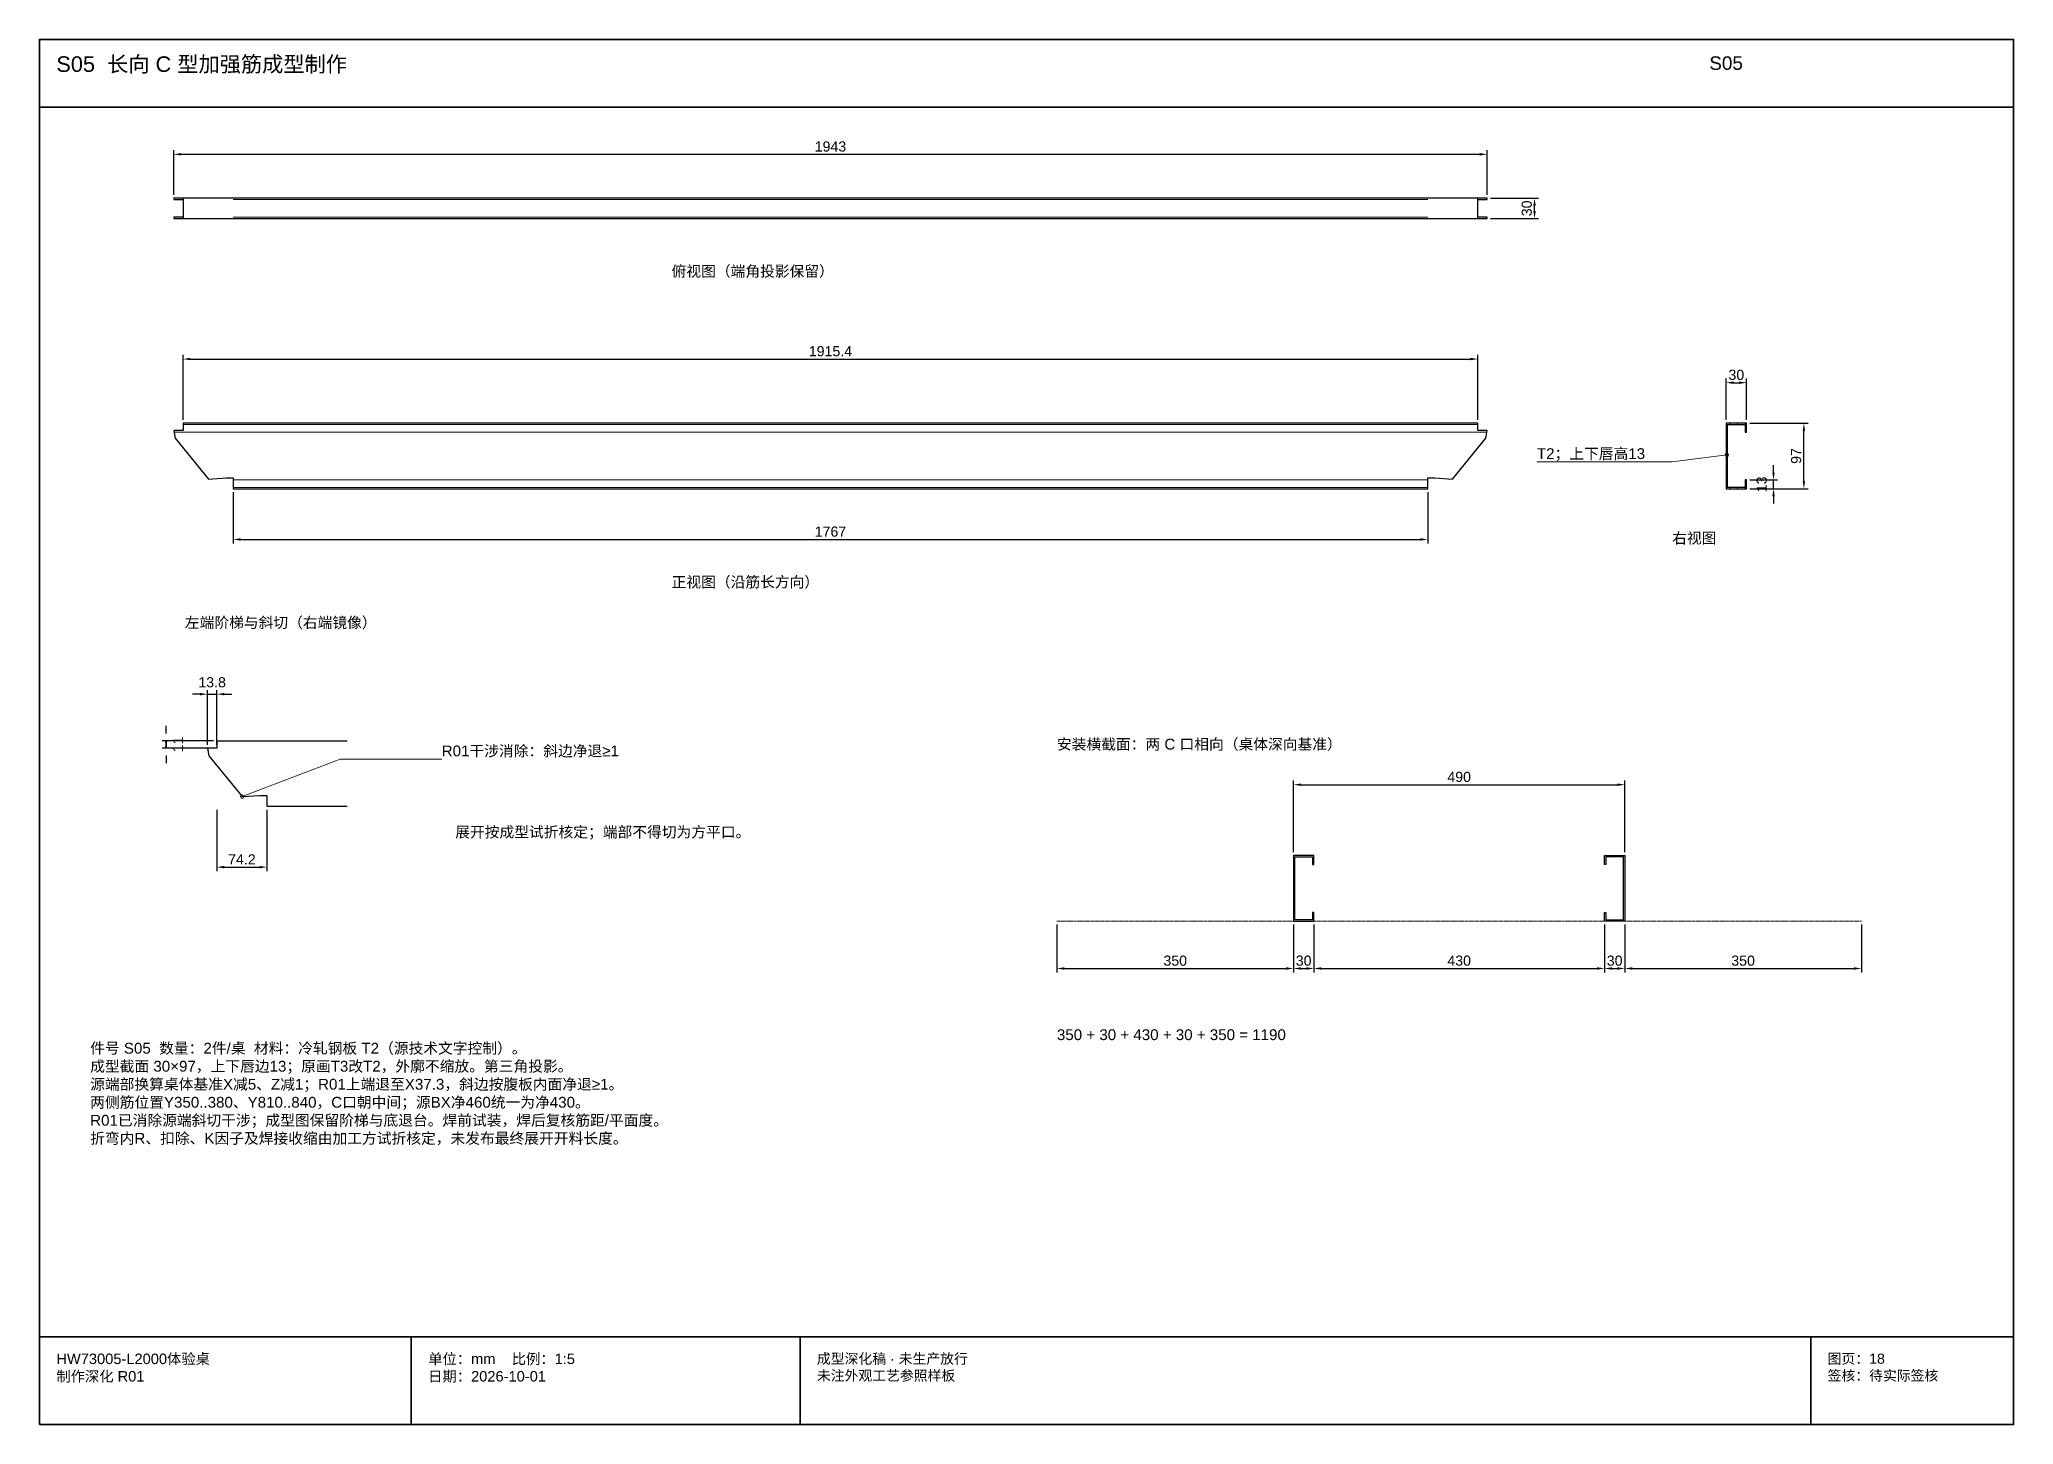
# Model space of a CAD drawing. Header units: millimetres. Extents: x 50 to 288830, y 0 to 4150.
# Drawn here: x 204025 to 206945, y 25 to 2075 of the extents above; entities that cross this region are included whole.
import ezdxf

# ---------------------------------------------------------------- set-up
doc = ezdxf.new("R2010")
doc.units = ezdxf.units.MM
doc.linetypes.add('CENTER', pattern=[5.08, 3.175, -0.635, 0.635, -0.635])
doc.linetypes.add('DASHED', pattern=[1.524, 1.27, -0.254])
for name, color, linetype, lineweight in [('CENTER', 8, 'CENTER', 13), ('DIM', 7, 'Continuous', 13), ('FRAME', 7, 'Continuous', 35), ('HATCH', 8, 'Continuous', 9), ('HIDDEN', 8, 'DASHED', 13), ('NOTE', 7, 'Continuous', 18), ('OUTLINE', 7, 'Continuous', 25)]:
    doc.layers.add(name, color=color, linetype=linetype, lineweight=lineweight)
doc.styles.add('CN', font='Arial Unicode.ttf')
doc.dimstyles.new('D5', dxfattribs={"dimtxt": 15, "dimasz": 11, "dimexe": 6, "dimexo": 5, "dimgap": 4, "dimtad": 1, "dimdsep": 46, "dimtxsty": 'CN', "dimcen": 2.5, "dimclrd": 7, "dimclre": 7, "dimclrt": 7, "dimazin": 3, "dimtfac": 1, "dimtmove": 0, "dimatfit": 3})

msp = doc.modelspace()

# ---------------------------------------------------------------- texts
at = {"layer": 'NOTE', "attachment_point": 1, "style": 'CN'}
for s, insert, char_height, width in [('S05  长向 C 型加强筋成型制作', (204050, 2050), 23, 2420), ('S05', (206495, 2050), 20, 450), ('俯视图（端角投影保留）', (204960, 1740), 16, 800), ('T2；上下唇高13', (206240, 1470), 16, 450), ('右视图', (206440, 1345), 16, 300), ('正视图（沿筋长方向）', (204960, 1280), 16, 700), ('左端阶梯与斜切（右端镜像）', (204240, 1220), 16, 950), ('R01干涉消除：斜边净退≥1', (204620, 1030), 16, 450), ('安装横截面：两 C 口相向（桌体深向基准）', (205530, 1040), 16, 1300), ('展开按成型试折核定；端部不得切为方平口。', (204640, 910), 16, 1150), ('件号 S05  数量：2件/桌  材料：冷轧钢板 T2（源技术文字控制）。\\P成型截面 30×97，上下唇边13；原画T3改T2，外廓不缩放。第三角投影。\\P源端部换算桌体基准X减5、Z减1；R01上端退至X37.3，斜边按腹板内面净退≥1。\\P两侧筋位置Y350..380、Y810..840，C口朝中间；源BX净460统一为净430。\\PR01已消除源端斜切干涉；成型图保留阶梯与底退台。焊前试装，焊后复核筋距/平面度。\\P折弯内R、扣除、K因子及焊接收缩由加工方试折核定，未发布最终展开开料长度。', (204100, 590), 16, 2800), ('350 + 30 + 430 + 30 + 350 = 1190', (205530, 610), 16, 1300), ('HW73005-L2000体验桌\\P制作深化 R01', (204050, 130), 15.5, 500), ('单位：mm    比例：1:5\\P日期：2026-10-01', (204600, 130), 15.5, 525), ('成型深化稿 · 未生产放行\\P未注外观工艺参照样板', (205175, 130), 15, 1445), ('图页：18\\P签核：待实际签核', (206670, 130), 15, 275)]:
    msp.add_mtext(s, dxfattribs=dict(at, insert=insert, char_height=char_height, width=width))

# ---------------------------------------------------------------- dimensions: what is measured, and where the dimension line sits
at = {"layer": 'DIM'}
for base, p1, p2 in [((204223.5, 1905), (204223.5, 1840), (206166.5, 1840)), ((204237.3, 1602), (204237.3, 1507), (206152.7, 1507)), ((206520, 1567), (206520, 1507), (206550, 1507)), ((204311.5, 1335), (204311.5, 1410), (206078.5, 1410)), ((204273.5, 1106), (204273.5, 1026), (204287.3, 1026)), ((205880, 972), (205880, 867), (206370, 867)), ((204287.3, 850), (204287.3, 940), (204361.5, 940)), ((205530, 700), (205530, 770), (205880, 770)), ((205880, 700), (205880, 770), (205910, 770)), ((205910, 700), (205910, 770), (206340, 770)), ((206340, 700), (206340, 770), (206370, 770)), ((206370, 700), (206370, 770), (206720, 770))]:
    msp.add_linear_dim(base=base, p1=p1, p2=p2, dimstyle='D5', dxfattribs=at).render()
for base, p1, p2 in [((206236.5, 1810), (206166.5, 1810), (206166.5, 1840)), ((206635, 1410), (206550, 1410), (206550, 1507)), ((206590, 1410), (206550, 1410), (206550, 1423)), ((204212.3, 1037), (204287.3, 1037), (204287.3, 1026))]:
    msp.add_linear_dim(base=base, p1=p1, p2=p2, angle=90, dimstyle='D5', dxfattribs=at).render()

# ---------------------------------------------------------------- hatches: boundary and pattern name
at = {"layer": 'HATCH'}
h = msp.add_hatch(dxfattribs=at)
h.set_pattern_fill('ANSI31', scale=3.5, angle=45)
h.paths.add_polyline_path([(206520, 1410), (206550, 1410), (206550, 1423), (206548, 1423), (206548, 1412), (206522, 1412), (206522, 1505), (206548, 1505), (206548, 1494), (206550, 1494), (206550, 1507), (206520, 1507)])

# ---------------------------------------------------------------- linework, layer by layer
at = {"layer": 'CENTER'}
msp.add_line((205530, 770), (206720, 770), dxfattribs=at)
at = {"layer": 'DIM'}
for points in [[(206521, 1460), (206440, 1450), (206240, 1450)], [(204324.963, 954.316), (204470, 1010), (204620, 1010)]]:
    msp.add_lwpolyline(points, dxfattribs=at)
for centre in [(206521, 1460), (204324.963, 954.316)]:
    msp.add_circle(centre, 2.5, dxfattribs=at)
at = {"layer": 'FRAME'}
for p, q in [((204025, 1975), (206945, 1975)), ((204025, 155), (206945, 155)), ((204575, 25), (204575, 155)), ((205150, 25), (205150, 155)), ((206645, 25), (206645, 155))]:
    msp.add_line(p, q, dxfattribs=at)
msp.add_lwpolyline([(204025, 25), (206945, 25), (206945, 2075), (204025, 2075)], close=True, dxfattribs=at)
at = {"layer": 'HIDDEN'}
for p, q in [((204311.5, 1838), (206078.5, 1838)), ((204311.5, 1812), (206078.5, 1812)), ((204223.884, 1494), (206166.116, 1494)), ((204237.3, 1505), (206152.7, 1505)), ((204311.5, 1423), (206078.5, 1423)), ((204311.5, 1412), (206078.5, 1412))]:
    msp.add_line(p, q, dxfattribs=at)
at = {"layer": 'OUTLINE'}
for p, q in [((204287.3, 1037), (204480, 1037)), ((204361.5, 940), (204480, 940))]:
    msp.add_line(p, q, dxfattribs=at)
for points in [[(204223.5, 1810), (206166.5, 1810), (206166.5, 1812), (206152.7, 1812), (206152.7, 1838), (206166.5, 1838), (206166.5, 1840), (204223.5, 1840), (204223.5, 1838), (204237.3, 1838), (204237.3, 1812), (204223.5, 1812)], [(204237.3, 1810), (206152.7, 1810), (206152.7, 1840), (204237.3, 1840)], [(204237.3, 1507), (204237.3, 1499), (204237.3, 1496), (204223.5, 1496), (204225.68, 1484.651), (204274.963, 1424.316), (204301, 1426), (204311.5, 1426), (204311.5, 1413.1), (204311.5, 1410), (206078.5, 1410), (206078.5, 1413.1), (206078.5, 1426), (206089, 1426), (206115.037, 1424.316), (206164.32, 1484.651), (206166.5, 1496), (206152.7, 1496), (206152.7, 1499), (206152.7, 1507)], [(206520, 1410), (206550, 1410), (206550, 1423), (206548, 1423), (206548, 1412), (206522, 1412), (206522, 1505), (206548, 1505), (206548, 1494), (206550, 1494), (206550, 1507), (206520, 1507)], [(205880, 770), (205910, 770), (205910, 783), (205908, 783), (205908, 772), (205882, 772), (205882, 865), (205908, 865), (205908, 854), (205910, 854), (205910, 867), (205880, 867)], [(206370, 770), (206340, 770), (206340, 783), (206342, 783), (206342, 772), (206368, 772), (206368, 865), (206342, 865), (206342, 854), (206340, 854), (206340, 867), (206370, 867)]]:
    msp.add_lwpolyline(points, close=True, dxfattribs=at)
msp.add_lwpolyline([(204287.3, 1037), (204287.3, 1029), (204287.3, 1026), (204273.5, 1026), (204275.68, 1014.651), (204324.963, 954.316), (204351, 956), (204361.5, 956), (204361.5, 943.1), (204361.5, 940)], dxfattribs=at)

msp.set_redraw_order([(e.dxf.handle, doc.entitydb.next_handle()) for e in msp.query("TEXT MTEXT ATTDEF DIMENSION ARC_DIMENSION")])  # texts and dimensions are drawn at this point

doc.saveas('drawing.dxf')
